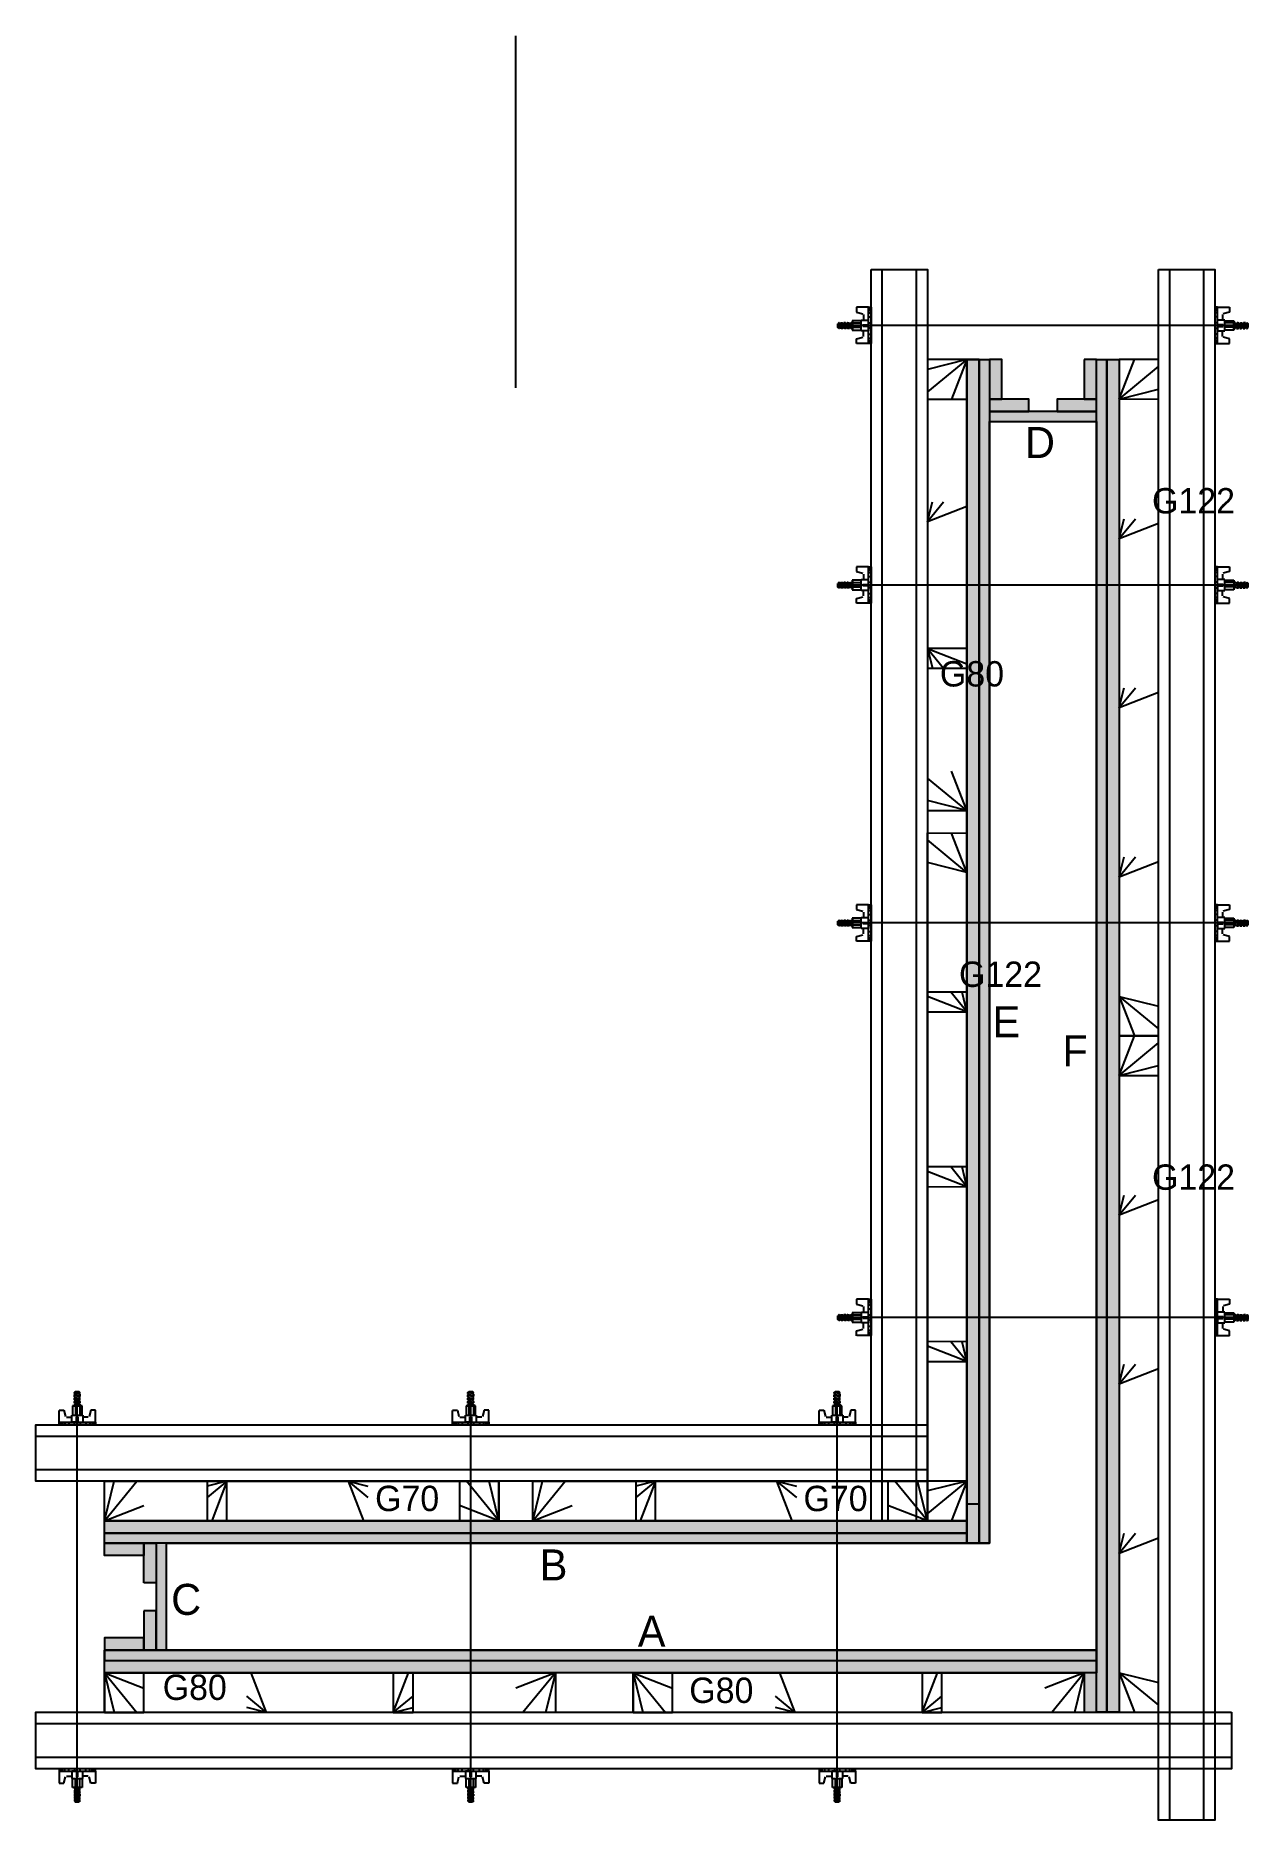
# Model space of a CAD drawing. Header units: metres. Extents: x 3966 to 8606, y 3940 to 4612.
# Drawn here: x 3966 to 4396, y 3978 to 4612 of the extents above; entities that cross this region are included whole.
import ezdxf

# ---------------------------------------------------------------- set-up
doc = ezdxf.new("R2010")
doc.units = ezdxf.units.M
for name, color, linetype in [('CHAPA', 7, 'Continuous'), ('CONCRETO', 7, 'Continuous'), ('Hachura', 7, 'Continuous'), ('Madeira', 7, 'Continuous'), ('Perfil Metálico', 7, 'Continuous'), ('SARRAFO', 7, 'Continuous'), ('TEXTO_GERAL', 7, 'Continuous')]:
    doc.layers.add(name, color=color, linetype=linetype)

msp = doc.modelspace()

# ---------------------------------------------------------------- texts
at = {"layer": 'TEXTO_GERAL', "color": 7, "lineweight": 25}
for s, height, p in [('D', 11, (4316.55, 4461.73)), ('G122', 9, (4361.62, 4442.06)), ('G80', 9, (4286.37, 4380.65)), ('G122', 9, (4293.14, 4274.06)), ('E', 11, (4305.03, 4256.19)), ('F', 11, (4329.85, 4245.88)), ('G122', 9, (4361.62, 4202.06)), ('G70', 9, (4085.98, 4088.06)), ('G70', 9, (4237.97, 4088.04)), ('B', 11, (4144.4, 4063.46)), ('C', 11, (4013.65, 4051.24)), ('A', 11, (4179.2, 4039.95)), ('G80', 9, (4010.64, 4021.05)), ('G80', 9, (4197.45, 4019.98))]:
    msp.add_text(s, height=height, dxfattribs=at).set_placement(p)

# ---------------------------------------------------------------- hatches: boundary and pattern name
at = {"layer": 'Hachura'}
h = msp.add_hatch(color=7, dxfattribs=at)
h.dxf.hatch_style = 1
h.paths.add_polyline_path([(4295.94, 4496.66), (4300.34, 4496.66), (4300.34, 4496.66), (4300.34, 4076.66), (4300.34, 4076.66), (4295.94, 4076.66), (4295.94, 4076.66), (4295.94, 4496.66)])
h = msp.add_hatch(color=7, dxfattribs=at)
h.dxf.hatch_style = 1
h.paths.add_polyline_path([(4300.34, 4496.66), (4303.94, 4496.66), (4303.94, 4496.66), (4303.94, 4076.66), (4303.94, 4076.66), (4300.34, 4076.66), (4300.34, 4076.66), (4300.34, 4496.66)])
h = msp.add_hatch(color=7, dxfattribs=at)
h.dxf.hatch_style = 1
h.paths.add_polyline_path([(4308.34, 4482.66), (4303.94, 4482.66), (4303.94, 4482.66), (4303.94, 4496.66), (4303.94, 4496.66), (4308.34, 4496.66), (4308.34, 4496.66), (4308.34, 4482.66)])
h = msp.add_hatch(color=7, dxfattribs=at)
h.dxf.hatch_style = 1
h.paths.add_polyline_path([(4341.94, 4482.66), (4337.54, 4482.66), (4337.54, 4482.66), (4337.54, 4496.66), (4337.54, 4496.66), (4341.94, 4496.66), (4341.94, 4496.66), (4341.94, 4482.66)])
h = msp.add_hatch(color=7, dxfattribs=at)
h.dxf.hatch_style = 1
h.paths.add_polyline_path([(4345.54, 4016.66), (4341.94, 4016.66), (4341.94, 4016.66), (4341.94, 4496.66), (4341.94, 4496.66), (4345.54, 4496.66), (4345.54, 4496.66), (4345.54, 4016.66)])
h = msp.add_hatch(color=7, dxfattribs=at)
h.dxf.hatch_style = 1
h.paths.add_polyline_path([(4345.54, 4496.66), (4349.94, 4496.66), (4349.94, 4496.66), (4349.94, 4016.66), (4349.94, 4016.66), (4345.54, 4016.66), (4345.54, 4016.66), (4345.54, 4496.66)])
h = msp.add_hatch(color=7, dxfattribs=at)
h.dxf.hatch_style = 1
h.paths.add_polyline_path([(4317.94, 4482.66), (4317.94, 4478.26), (4317.94, 4478.26), (4303.94, 4478.26), (4303.94, 4478.26), (4303.94, 4482.66), (4303.94, 4482.66), (4317.94, 4482.66)])
h = msp.add_hatch(color=7, dxfattribs=at)
h.dxf.hatch_style = 1
h.paths.add_polyline_path([(4341.94, 4474.66), (4341.94, 4478.26), (4341.94, 4478.26), (4303.94, 4478.26), (4303.94, 4478.26), (4303.94, 4474.66), (4303.94, 4474.66), (4341.94, 4474.66)])
h = msp.add_hatch(color=7, dxfattribs=at)
h.dxf.hatch_style = 1
h.paths.add_polyline_path([(4341.94, 4482.66), (4341.94, 4478.26), (4341.94, 4478.26), (4327.94, 4478.26), (4327.94, 4478.26), (4327.94, 4482.66), (4327.94, 4482.66), (4341.94, 4482.66)])
h = msp.add_hatch(color=7, dxfattribs=at)
h.dxf.hatch_style = 1
h.paths.add_polyline_path([(4295.94, 4080.26), (4295.94, 4084.66), (4295.94, 4084.66), (3989.94, 4084.66), (3989.94, 4084.66), (3989.94, 4080.26), (3989.94, 4080.26), (4295.94, 4080.26)])
h = msp.add_hatch(color=7, dxfattribs=at)
h.dxf.hatch_style = 1
h.paths.add_polyline_path([(4295.94, 4076.66), (3989.94, 4076.66), (3989.94, 4076.66), (3989.94, 4080.26), (3989.94, 4080.26), (4295.94, 4080.26), (4295.94, 4080.26), (4295.94, 4076.66)])
h = msp.add_hatch(color=7, dxfattribs=at)
h.dxf.hatch_style = 1
h.paths.add_polyline_path([(4003.94, 4072.26), (4003.94, 4076.66), (4003.94, 4076.66), (3989.94, 4076.66), (3989.94, 4076.66), (3989.94, 4072.26), (3989.94, 4072.26), (4003.94, 4072.26)])
h = msp.add_hatch(color=7, dxfattribs=at)
h.dxf.hatch_style = 1
h.paths.add_polyline_path([(4008.34, 4076.66), (4003.94, 4076.66), (4003.94, 4076.66), (4003.94, 4062.66), (4003.94, 4062.66), (4008.34, 4062.66), (4008.34, 4062.66), (4008.34, 4076.66)])
h = msp.add_hatch(color=7, dxfattribs=at)
h.dxf.hatch_style = 1
h.paths.add_polyline_path([(4008.34, 4038.66), (4011.94, 4038.66), (4011.94, 4038.66), (4011.94, 4076.66), (4011.94, 4076.66), (4008.34, 4076.66), (4008.34, 4076.66), (4008.34, 4038.66)])
h = msp.add_hatch(color=7, dxfattribs=at)
h.dxf.hatch_style = 1
h.paths.add_polyline_path([(4008.34, 4038.66), (4003.94, 4038.66), (4003.94, 4038.66), (4003.94, 4052.66), (4003.94, 4052.66), (4008.34, 4052.66), (4008.34, 4052.66), (4008.34, 4038.66)])
h = msp.add_hatch(color=7, dxfattribs=at)
h.dxf.hatch_style = 1
h.paths.add_polyline_path([(4003.94, 4043.06), (4003.94, 4038.66), (4003.94, 4038.66), (3989.94, 4038.66), (3989.94, 4038.66), (3989.94, 4043.06), (3989.94, 4043.06), (4003.94, 4043.06)])
h = msp.add_hatch(color=7, dxfattribs=at)
h.dxf.hatch_style = 1
h.paths.add_polyline_path([(4341.94, 4038.66), (3989.94, 4038.66), (3989.94, 4038.66), (3989.94, 4035.06), (3989.94, 4035.06), (4341.94, 4035.06), (4341.94, 4035.06), (4341.94, 4038.66)])
h = msp.add_hatch(color=7, dxfattribs=at)
h.dxf.hatch_style = 1
h.paths.add_polyline_path([(4341.94, 4035.06), (4341.94, 4030.66), (4341.94, 4030.66), (3989.94, 4030.66), (3989.94, 4030.66), (3989.94, 4035.06), (3989.94, 4035.06), (4341.94, 4035.06)])
h = msp.add_hatch(color=7, dxfattribs=at)
h.dxf.hatch_style = 1
h.paths.add_polyline_path([(4341.94, 4016.66), (4337.54, 4016.66), (4337.54, 4016.66), (4337.54, 4030.66), (4337.54, 4030.66), (4341.94, 4030.66), (4341.94, 4030.66), (4341.94, 4016.66)])

# ---------------------------------------------------------------- linework, layer by layer
at = {"layer": 'CHAPA', "color": 7, "lineweight": 25}
for p, q in [((4341.94, 4038.66), (4341.94, 4030.66)), ((4341.94, 4030.66), (4338.17, 4030.66))]:
    msp.add_line(p, q, dxfattribs=at)
for points in [[(4303.94, 4496.66), (4303.94, 4076.66), (4300.34, 4076.66), (4300.34, 4496.66)], [(4345.54, 4016.66), (4341.94, 4016.66), (4341.94, 4496.66), (4345.54, 4496.66)], [(4341.94, 4474.66), (4341.94, 4478.26), (4303.94, 4478.26), (4303.94, 4474.66)], [(4295.94, 4076.66), (3989.94, 4076.66), (3989.94, 4080.26), (4295.94, 4080.26)], [(4008.34, 4038.66), (4011.94, 4038.66), (4011.94, 4076.66), (4008.34, 4076.66)], [(4341.94, 4038.66), (3989.94, 4038.66), (3989.94, 4035.06), (4341.94, 4035.06)]]:
    msp.add_lwpolyline(points, close=True, dxfattribs=at)
at = {"layer": 'CONCRETO', "color": 7, "lineweight": 25}
msp.add_lwpolyline([(4011.94, 4038.66), (4011.94, 4076.66), (4303.94, 4076.66), (4303.94, 4474.66), (4341.94, 4474.66), (4341.94, 4038.66)], close=True, dxfattribs=at)
at = {"layer": 'Defpoints', "color": 7, "lineweight": 25}
msp.add_line((4135.89, 4486.58), (4135.89, 4611.58), dxfattribs=at)
at = {"layer": 'Hachura', "color": 7, "lineweight": 25}
for p, q in [((4261.04, 4515.2), (4256.78, 4515.2)), ((4256.78, 4515.2), (4256.78, 4513.52)), ((4261.02, 4515.06), (4261.95, 4515.06)), ((4261.04, 4502.3), (4261.04, 4515.2)), ((4261.04, 4515.2), (4261.94, 4515.2)), ((4261.94, 4515.2), (4261.94, 4502.3)), ((4383.94, 4515.2), (4383.94, 4502.3)), ((4384.85, 4515.2), (4383.94, 4515.2)), ((4384.86, 4515.06), (4383.94, 4515.06)), ((4384.85, 4502.3), (4384.85, 4515.2)), ((4384.85, 4515.2), (4389.1, 4515.2)), ((4389.1, 4515.2), (4389.1, 4513.52)), ((4250.46, 4509.65), (4250.14, 4509.33)), ((4250.14, 4508.04), (4250.14, 4509.33)), ((4250.46, 4509.13), (4250.8, 4509.81)), ((4251.03, 4509.75), (4250.46, 4508.62)), ((4250.46, 4509.39), (4250.59, 4509.65)), ((4250.59, 4509.65), (4250.46, 4509.65)), ((4251.11, 4509.65), (4250.46, 4508.36)), ((4250.46, 4509.65), (4250.46, 4507.71)), ((4250.79, 4507.72), (4251.75, 4509.65)), ((4250.79, 4507.72), (4251.75, 4509.65)), ((4250.88, 4507.64), (4251.96, 4509.81)), ((4251.11, 4509.65), (4251.75, 4509.65)), ((4252.19, 4509.75), (4251.12, 4507.61)), ((4252.27, 4509.65), (4251.3, 4507.72)), ((4251.95, 4507.72), (4252.91, 4509.65)), ((4252.04, 4507.64), (4253.12, 4509.81)), ((4252.91, 4509.65), (4252.27, 4509.65)), ((4253.35, 4509.75), (4252.28, 4507.61)), ((4253.43, 4509.65), (4252.46, 4507.72)), ((4253.11, 4507.72), (4254.07, 4509.65)), ((4253.2, 4507.64), (4254.28, 4509.81)), ((4253.64, 4509.65), (4253.43, 4509.65)), ((4254.51, 4509.75), (4253.44, 4507.61)), ((4254.59, 4509.65), (4253.62, 4507.72)), ((4253.64, 4509.65), (4254.07, 4509.65)), ((4254.27, 4507.72), (4255.24, 4509.65)), ((4254.59, 4509.65), (4255.24, 4509.65)), ((4255.24, 4508.88), (4254.6, 4507.61)), ((4394.74, 4508.75), (4254.94, 4508.74)), ((4255.24, 4510.42), (4255.24, 4507.07)), ((4258.46, 4510.42), (4255.24, 4510.42)), ((4255.24, 4509.65), (4258.46, 4509.65)), ((4255.3, 4510.42), (4255.3, 4507.07)), ((4256.78, 4513.52), (4258.99, 4512.94)), ((4258.46, 4506.81), (4258.46, 4510.68)), ((4258.46, 4510.68), (4261.04, 4510.68)), ((4258.46, 4510.68), (4258.46, 4510.42)), ((4258.46, 4510.68), (4258.46, 4510.42)), ((4259.04, 4508.95), (4261.04, 4508.95)), ((4259.23, 4512.63), (4259.23, 4510.68)), ((4261.02, 4514.85), (4261.95, 4514.85)), ((4261.02, 4514.51), (4261.95, 4514.51)), ((4261.02, 4514.05), (4261.95, 4514.05)), ((4261.02, 4513.21), (4261.95, 4513.21)), ((4261.02, 4511.77), (4261.94, 4511.77)), ((4261.04, 4508.75), (4261.04, 4506.81)), ((4261.04, 4508.74), (4261.94, 4508.74)), ((4261.17, 4509.72), (4261.6, 4509.72)), ((4261.94, 4514.24), (4261.94, 4506.43)), ((4384.86, 4514.85), (4383.94, 4514.85)), ((4384.86, 4514.51), (4383.94, 4514.51)), ((4383.94, 4514.24), (4383.94, 4506.43)), ((4384.86, 4514.05), (4383.94, 4514.05)), ((4384.86, 4513.2), (4383.94, 4513.2)), ((4384.86, 4511.77), (4383.94, 4511.77)), ((4384.85, 4508.74), (4383.94, 4508.74)), ((4384.72, 4509.72), (4384.29, 4509.72)), ((4387.42, 4510.68), (4384.85, 4510.68)), ((4386.84, 4508.95), (4384.85, 4508.95)), ((4384.85, 4508.75), (4384.85, 4506.81)), ((4386.65, 4512.63), (4386.65, 4510.68)), ((4389.1, 4513.52), (4386.89, 4512.94)), ((4387.42, 4506.81), (4387.42, 4510.68)), ((4387.42, 4510.68), (4387.42, 4510.42)), ((4387.42, 4510.68), (4387.42, 4510.42)), ((4387.42, 4510.42), (4390.65, 4510.42)), ((4390.65, 4509.65), (4387.42, 4509.65)), ((4390.58, 4510.42), (4390.58, 4507.07)), ((4390.65, 4510.42), (4390.65, 4507.07)), ((4391.29, 4509.65), (4390.65, 4509.65)), ((4391.62, 4507.71), (4390.65, 4509.65)), ((4390.65, 4508.88), (4391.28, 4507.61)), ((4391.29, 4509.65), (4392.26, 4507.71)), ((4391.37, 4509.75), (4392.44, 4507.61)), ((4392.69, 4507.64), (4391.6, 4509.81)), ((4392.24, 4509.65), (4391.81, 4509.65)), ((4392.78, 4507.71), (4391.81, 4509.65)), ((4392.24, 4509.65), (4392.46, 4509.65)), ((4392.46, 4509.65), (4393.42, 4507.71)), ((4392.53, 4509.75), (4393.6, 4507.61)), ((4393.85, 4507.64), (4392.76, 4509.81)), ((4392.97, 4509.65), (4393.62, 4509.65)), ((4393.94, 4507.71), (4392.97, 4509.65)), ((4393.62, 4509.65), (4394.58, 4507.71)), ((4393.7, 4509.75), (4394.77, 4507.61)), ((4395.01, 4507.64), (4393.92, 4509.81)), ((4395.1, 4507.71), (4394.13, 4509.65)), ((4394.78, 4509.65), (4394.13, 4509.65)), ((4395.1, 4507.71), (4394.13, 4509.65)), ((4394.78, 4509.65), (4395.42, 4508.36)), ((4394.86, 4509.75), (4395.42, 4508.62)), ((4395.42, 4509.13), (4395.08, 4509.81)), ((4395.42, 4509.39), (4395.29, 4509.65)), ((4395.29, 4509.65), (4395.42, 4509.65)), ((4395.42, 4509.65), (4395.74, 4509.33)), ((4395.42, 4509.65), (4395.42, 4507.71)), ((4395.74, 4508.04), (4395.74, 4509.33)), ((4250.46, 4507.71), (4250.14, 4508.04)), ((4250.79, 4507.72), (4250.46, 4507.72)), ((4250.46, 4507.71), (4250.46, 4507.71)), ((4251.95, 4507.72), (4251.3, 4507.72)), ((4253.11, 4507.72), (4252.46, 4507.72)), ((4252.67, 4507.72), (4252.46, 4507.72)), ((4254.27, 4507.72), (4253.62, 4507.72)), ((4255.24, 4508.62), (4254.78, 4507.72)), ((4255.24, 4507.72), (4254.78, 4507.72)), ((4255.24, 4508.1), (4258.46, 4508.1)), ((4255.24, 4507.07), (4258.46, 4507.07)), ((4256.78, 4503.97), (4258.99, 4504.56)), ((4256.78, 4502.3), (4256.78, 4503.97)), ((4261.04, 4506.81), (4258.46, 4506.81)), ((4261.04, 4508.43), (4259.04, 4508.43)), ((4259.23, 4504.87), (4259.23, 4506.81)), ((4261.02, 4505.71), (4261.95, 4505.71)), ((4261.02, 4504.29), (4261.95, 4504.29)), ((4261.02, 4503.45), (4261.95, 4503.45)), ((4261.02, 4502.99), (4261.95, 4502.99)), ((4261.02, 4502.65), (4261.95, 4502.65)), ((4261.02, 4502.44), (4261.95, 4502.44)), ((4261.04, 4507.46), (4261.04, 4508.1)), ((4261.04, 4502.3), (4261.04, 4507.46)), ((4261.36, 4507.79), (4261.15, 4507.79)), ((4261.79, 4507.79), (4261.36, 4507.79)), ((4384.86, 4505.71), (4383.94, 4505.71)), ((4384.86, 4504.29), (4383.94, 4504.29)), ((4384.86, 4503.45), (4383.94, 4503.45)), ((4384.86, 4502.99), (4383.94, 4502.99)), ((4384.86, 4502.65), (4383.94, 4502.65)), ((4384.86, 4502.44), (4383.94, 4502.44)), ((4384.09, 4507.79), (4384.53, 4507.79)), ((4384.53, 4507.79), (4384.74, 4507.79)), ((4384.85, 4508.43), (4386.84, 4508.43)), ((4384.85, 4507.46), (4384.85, 4508.1)), ((4384.85, 4502.3), (4384.85, 4507.46)), ((4384.85, 4506.81), (4387.42, 4506.81)), ((4386.65, 4504.87), (4386.65, 4506.81)), ((4389.1, 4503.97), (4386.89, 4504.56)), ((4390.65, 4508.1), (4387.42, 4508.1)), ((4390.65, 4507.07), (4387.42, 4507.07)), ((4389.1, 4502.3), (4389.1, 4503.97)), ((4390.65, 4508.62), (4391.1, 4507.71)), ((4390.65, 4507.71), (4391.1, 4507.71)), ((4391.62, 4507.71), (4392.26, 4507.71)), ((4392.78, 4507.71), (4393.42, 4507.71)), ((4393.21, 4507.71), (4393.42, 4507.71)), ((4393.94, 4507.71), (4394.58, 4507.71)), ((4395.1, 4507.71), (4395.42, 4507.71)), ((4395.42, 4507.71), (4395.74, 4508.04)), ((4395.42, 4507.71), (4395.42, 4507.71)), ((4261.94, 4502.3), (4256.81, 4502.3)), ((4383.94, 4502.3), (4389.08, 4502.3)), ((4261.05, 4423.11), (4256.79, 4423.11)), ((4256.79, 4423.11), (4256.79, 4421.43)), ((4256.79, 4421.43), (4259, 4420.85)), ((4259.24, 4420.54), (4259.24, 4418.59)), ((4261.03, 4422.97), (4261.96, 4422.97)), ((4261.03, 4422.76), (4261.96, 4422.76)), ((4261.03, 4422.43), (4261.96, 4422.43)), ((4261.03, 4421.96), (4261.96, 4421.96)), ((4261.03, 4421.12), (4261.96, 4421.12)), ((4261.05, 4410.21), (4261.05, 4423.11)), ((4261.05, 4423.11), (4261.95, 4423.11)), ((4261.95, 4423.11), (4261.95, 4410.22)), ((4261.95, 4422.16), (4261.95, 4414.34)), ((4384.87, 4422.97), (4383.94, 4422.97)), ((4384.87, 4422.76), (4383.94, 4422.76)), ((4384.87, 4422.42), (4383.94, 4422.42)), ((4384.87, 4421.96), (4383.94, 4421.96)), ((4384.87, 4421.12), (4383.94, 4421.12)), ((4383.95, 4423.11), (4383.95, 4410.21)), ((4384.85, 4423.11), (4383.95, 4423.11)), ((4383.95, 4422.16), (4383.95, 4414.34)), ((4384.85, 4410.21), (4384.85, 4423.11)), ((4384.85, 4423.11), (4389.11, 4423.11)), ((4386.66, 4420.54), (4386.66, 4418.59)), ((4389.11, 4421.43), (4386.9, 4420.85)), ((4389.11, 4423.11), (4389.11, 4421.43)), ((4250.47, 4417.56), (4250.15, 4417.24)), ((4250.15, 4415.95), (4250.15, 4417.24)), ((4250.47, 4415.63), (4250.15, 4415.95)), ((4250.47, 4417.05), (4250.81, 4417.72)), ((4251.04, 4417.66), (4250.47, 4416.53)), ((4250.47, 4417.31), (4250.6, 4417.56)), ((4250.6, 4417.56), (4250.47, 4417.56)), ((4251.12, 4417.56), (4250.47, 4416.27)), ((4250.47, 4417.56), (4250.47, 4415.63)), ((4250.79, 4415.63), (4250.47, 4415.63)), ((4250.47, 4415.63), (4250.47, 4415.63)), ((4250.79, 4415.63), (4251.76, 4417.56)), ((4250.79, 4415.63), (4251.76, 4417.56)), ((4250.89, 4415.56), (4251.97, 4417.72)), ((4251.12, 4417.56), (4251.76, 4417.56)), ((4252.2, 4417.66), (4251.13, 4415.52)), ((4252.28, 4417.56), (4251.31, 4415.63)), ((4251.95, 4415.63), (4251.31, 4415.63)), ((4251.95, 4415.63), (4252.92, 4417.56)), ((4252.05, 4415.56), (4253.13, 4417.72)), ((4252.92, 4417.56), (4252.28, 4417.56)), ((4253.36, 4417.66), (4252.29, 4415.52)), ((4253.44, 4417.56), (4252.47, 4415.63)), ((4253.12, 4415.63), (4252.47, 4415.63)), ((4252.68, 4415.63), (4252.47, 4415.63)), ((4253.12, 4415.63), (4254.08, 4417.56)), ((4253.21, 4415.56), (4254.29, 4417.72)), ((4253.65, 4417.56), (4253.44, 4417.56)), ((4254.52, 4417.66), (4253.45, 4415.52)), ((4254.6, 4417.56), (4253.63, 4415.63)), ((4254.28, 4415.63), (4253.63, 4415.63)), ((4253.65, 4417.56), (4254.08, 4417.56)), ((4254.28, 4415.63), (4255.24, 4417.56)), ((4254.6, 4417.56), (4255.24, 4417.56)), ((4255.24, 4416.79), (4254.61, 4415.52)), ((4255.24, 4416.53), (4254.79, 4415.63)), ((4255.24, 4415.63), (4254.79, 4415.63)), ((4394.75, 4416.66), (4254.95, 4416.65)), ((4255.24, 4418.34), (4255.24, 4414.98)), ((4258.47, 4418.34), (4255.24, 4418.34)), ((4255.24, 4417.56), (4258.47, 4417.56)), ((4255.24, 4416.02), (4258.47, 4416.02)), ((4255.24, 4414.98), (4258.47, 4414.98)), ((4255.31, 4418.34), (4255.31, 4414.98)), ((4258.47, 4414.73), (4258.47, 4418.6)), ((4258.47, 4418.6), (4261.05, 4418.6)), ((4258.47, 4418.6), (4258.47, 4418.34)), ((4258.47, 4418.6), (4258.47, 4418.34)), ((4261.05, 4414.73), (4258.47, 4414.73)), ((4259.05, 4416.87), (4261.05, 4416.87)), ((4261.05, 4416.35), (4259.05, 4416.35)), ((4259.24, 4412.78), (4259.24, 4414.73)), ((4261.03, 4419.69), (4261.95, 4419.69)), ((4261.05, 4416.66), (4261.05, 4414.73)), ((4261.05, 4416.66), (4261.95, 4416.66)), ((4261.05, 4415.37), (4261.05, 4416.02)), ((4261.05, 4410.21), (4261.05, 4415.37)), ((4261.37, 4415.7), (4261.16, 4415.7)), ((4261.17, 4417.64), (4261.61, 4417.64)), ((4261.8, 4415.7), (4261.37, 4415.7)), ((4384.87, 4419.69), (4383.95, 4419.69)), ((4384.85, 4416.66), (4383.95, 4416.66)), ((4384.1, 4415.7), (4384.53, 4415.7)), ((4384.73, 4417.64), (4384.29, 4417.64)), ((4384.53, 4415.7), (4384.75, 4415.7)), ((4387.43, 4418.6), (4384.85, 4418.6)), ((4386.85, 4416.86), (4384.85, 4416.86)), ((4384.85, 4416.66), (4384.85, 4414.73)), ((4384.85, 4416.35), (4386.85, 4416.35)), ((4384.85, 4415.37), (4384.85, 4416.02)), ((4384.85, 4410.21), (4384.85, 4415.37)), ((4384.85, 4414.73), (4387.43, 4414.73)), ((4386.66, 4412.78), (4386.66, 4414.73)), ((4387.43, 4414.73), (4387.43, 4418.6)), ((4387.43, 4418.6), (4387.43, 4418.34)), ((4387.43, 4418.6), (4387.43, 4418.34)), ((4387.43, 4418.34), (4390.66, 4418.34)), ((4390.66, 4417.56), (4387.43, 4417.56)), ((4390.66, 4416.02), (4387.43, 4416.02)), ((4390.66, 4414.98), (4387.43, 4414.98)), ((4390.59, 4418.34), (4390.59, 4414.98)), ((4390.66, 4418.34), (4390.66, 4414.98)), ((4391.3, 4417.56), (4390.66, 4417.56)), ((4391.63, 4415.63), (4390.66, 4417.56)), ((4390.66, 4416.79), (4391.29, 4415.52)), ((4390.66, 4416.53), (4391.11, 4415.63)), ((4390.66, 4415.63), (4391.11, 4415.63)), ((4391.3, 4417.56), (4392.27, 4415.63)), ((4391.38, 4417.66), (4392.45, 4415.52)), ((4392.69, 4415.56), (4391.61, 4417.72)), ((4391.63, 4415.63), (4392.27, 4415.63)), ((4392.25, 4417.56), (4391.82, 4417.56)), ((4392.79, 4415.63), (4391.82, 4417.56)), ((4392.25, 4417.56), (4392.46, 4417.56)), ((4392.46, 4417.56), (4393.43, 4415.63)), ((4392.54, 4417.66), (4393.61, 4415.52)), ((4393.85, 4415.56), (4392.77, 4417.72)), ((4392.79, 4415.63), (4393.43, 4415.63)), ((4392.98, 4417.56), (4393.62, 4417.56)), ((4393.95, 4415.63), (4392.98, 4417.56)), ((4393.22, 4415.63), (4393.43, 4415.63)), ((4393.62, 4417.56), (4394.59, 4415.63)), ((4393.7, 4417.66), (4394.77, 4415.52)), ((4395.02, 4415.56), (4393.93, 4417.72)), ((4393.95, 4415.63), (4394.59, 4415.63)), ((4395.11, 4415.63), (4394.14, 4417.56)), ((4394.79, 4417.56), (4394.14, 4417.56)), ((4395.11, 4415.63), (4394.14, 4417.56)), ((4394.79, 4417.56), (4395.43, 4416.27)), ((4394.86, 4417.66), (4395.43, 4416.53)), ((4395.43, 4417.05), (4395.09, 4417.72)), ((4395.11, 4415.63), (4395.43, 4415.63)), ((4395.43, 4417.31), (4395.3, 4417.56)), ((4395.3, 4417.56), (4395.43, 4417.56)), ((4395.43, 4417.56), (4395.75, 4417.24)), ((4395.43, 4417.56), (4395.43, 4415.63)), ((4395.43, 4415.63), (4395.75, 4415.95)), ((4395.43, 4415.63), (4395.43, 4415.63)), ((4395.75, 4415.95), (4395.75, 4417.24)), ((4256.79, 4411.89), (4259, 4412.47)), ((4256.79, 4410.21), (4256.79, 4411.89)), ((4261.95, 4410.22), (4256.81, 4410.22)), ((4261.03, 4413.62), (4261.96, 4413.62)), ((4261.03, 4412.21), (4261.96, 4412.21)), ((4261.03, 4411.36), (4261.96, 4411.36)), ((4261.03, 4410.9), (4261.96, 4410.9)), ((4261.03, 4410.56), (4261.96, 4410.56)), ((4261.03, 4410.35), (4261.96, 4410.35)), ((4384.87, 4413.62), (4383.94, 4413.62)), ((4384.87, 4412.21), (4383.94, 4412.21)), ((4384.87, 4411.36), (4383.94, 4411.36)), ((4384.87, 4410.9), (4383.94, 4410.9)), ((4384.87, 4410.56), (4383.94, 4410.56)), ((4384.87, 4410.35), (4383.94, 4410.35)), ((4383.95, 4410.21), (4389.09, 4410.21)), ((4389.11, 4411.89), (4386.9, 4412.47)), ((4389.11, 4410.21), (4389.11, 4411.89)), ((4261.05, 4303.2), (4256.79, 4303.2)), ((4256.79, 4303.2), (4256.79, 4301.53)), ((4256.79, 4301.53), (4259, 4300.94)), ((4259.24, 4300.63), (4259.24, 4298.68)), ((4261.03, 4303.07), (4261.96, 4303.07)), ((4261.03, 4302.85), (4261.96, 4302.85)), ((4261.03, 4302.52), (4261.96, 4302.52)), ((4261.03, 4302.05), (4261.96, 4302.05)), ((4261.03, 4301.21), (4261.96, 4301.21)), ((4261.03, 4299.78), (4261.95, 4299.78)), ((4261.05, 4290.3), (4261.05, 4303.2)), ((4261.05, 4303.2), (4261.95, 4303.2)), ((4261.95, 4303.2), (4261.95, 4290.31)), ((4261.95, 4302.25), (4261.95, 4294.44)), ((4384.87, 4303.06), (4383.94, 4303.06)), ((4384.87, 4302.85), (4383.94, 4302.85)), ((4384.87, 4302.52), (4383.94, 4302.52)), ((4384.87, 4302.05), (4383.94, 4302.05)), ((4384.87, 4301.21), (4383.94, 4301.21)), ((4383.95, 4303.2), (4383.95, 4290.31)), ((4384.85, 4303.2), (4383.95, 4303.2)), ((4383.95, 4302.25), (4383.95, 4294.43)), ((4384.87, 4299.78), (4383.95, 4299.78)), ((4384.85, 4290.3), (4384.85, 4303.2)), ((4384.85, 4303.2), (4389.11, 4303.2)), ((4386.66, 4300.63), (4386.66, 4298.68)), ((4389.11, 4301.53), (4386.9, 4300.94)), ((4389.11, 4303.2), (4389.11, 4301.53)), ((4250.47, 4297.65), (4250.15, 4297.33)), ((4250.15, 4296.04), (4250.15, 4297.33)), ((4250.47, 4295.72), (4250.15, 4296.04)), ((4250.47, 4297.14), (4250.81, 4297.81)), ((4251.04, 4297.76), (4250.47, 4296.62)), ((4250.47, 4297.4), (4250.6, 4297.66)), ((4250.6, 4297.66), (4250.47, 4297.66)), ((4251.12, 4297.66), (4250.47, 4296.37)), ((4250.47, 4297.65), (4250.47, 4295.72)), ((4250.79, 4295.72), (4250.47, 4295.72)), ((4250.47, 4295.72), (4250.47, 4295.72)), ((4250.79, 4295.72), (4251.76, 4297.66)), ((4250.79, 4295.72), (4251.76, 4297.66)), ((4250.89, 4295.65), (4251.97, 4297.81)), ((4251.12, 4297.66), (4251.76, 4297.66)), ((4252.2, 4297.76), (4251.13, 4295.62)), ((4252.28, 4297.66), (4251.31, 4295.72)), ((4251.95, 4295.72), (4251.31, 4295.72)), ((4251.95, 4295.72), (4252.92, 4297.66)), ((4252.05, 4295.65), (4253.13, 4297.81)), ((4252.92, 4297.66), (4252.28, 4297.66)), ((4253.36, 4297.76), (4252.29, 4295.62)), ((4253.44, 4297.66), (4252.47, 4295.72)), ((4253.12, 4295.72), (4252.47, 4295.72)), ((4252.68, 4295.72), (4252.47, 4295.72)), ((4253.12, 4295.72), (4254.08, 4297.66)), ((4253.21, 4295.65), (4254.29, 4297.81)), ((4253.65, 4297.66), (4253.44, 4297.66)), ((4254.52, 4297.76), (4253.45, 4295.62)), ((4254.6, 4297.66), (4253.63, 4295.72)), ((4254.28, 4295.72), (4253.63, 4295.72)), ((4253.65, 4297.66), (4254.08, 4297.66)), ((4254.28, 4295.72), (4255.24, 4297.66)), ((4254.6, 4297.66), (4255.24, 4297.66)), ((4255.24, 4296.88), (4254.61, 4295.62)), ((4255.24, 4296.62), (4254.79, 4295.72)), ((4255.24, 4295.72), (4254.79, 4295.72)), ((4394.76, 4296.75), (4254.96, 4296.74)), ((4255.24, 4298.43), (4255.24, 4295.08)), ((4258.47, 4298.43), (4255.24, 4298.43)), ((4255.24, 4297.66), (4258.47, 4297.66)), ((4255.24, 4296.11), (4258.47, 4296.11)), ((4255.24, 4295.08), (4258.47, 4295.08)), ((4255.31, 4298.43), (4255.31, 4295.08)), ((4258.47, 4294.82), (4258.47, 4298.69)), ((4258.47, 4298.69), (4261.05, 4298.69)), ((4258.47, 4298.69), (4258.47, 4298.43)), ((4258.47, 4298.69), (4258.47, 4298.43)), ((4261.05, 4294.82), (4258.47, 4294.82)), ((4259.05, 4296.96), (4261.05, 4296.96)), ((4261.05, 4296.44), (4259.05, 4296.44)), ((4259.24, 4292.87), (4259.24, 4294.82)), ((4261.03, 4293.71), (4261.96, 4293.71)), ((4261.05, 4296.75), (4261.05, 4294.82)), ((4261.05, 4296.75), (4261.95, 4296.75)), ((4261.05, 4295.46), (4261.05, 4296.11)), ((4261.05, 4290.3), (4261.05, 4295.46)), ((4261.37, 4295.79), (4261.16, 4295.79)), ((4261.17, 4297.73), (4261.61, 4297.73)), ((4261.8, 4295.79), (4261.37, 4295.79)), ((4384.87, 4293.71), (4383.94, 4293.71)), ((4384.85, 4296.75), (4383.95, 4296.75)), ((4384.1, 4295.79), (4384.53, 4295.79)), ((4384.73, 4297.73), (4384.29, 4297.73)), ((4384.53, 4295.79), (4384.75, 4295.79)), ((4387.43, 4298.69), (4384.85, 4298.69)), ((4386.85, 4296.96), (4384.85, 4296.96)), ((4384.85, 4296.75), (4384.85, 4294.82)), ((4384.85, 4296.44), (4386.85, 4296.44)), ((4384.85, 4295.46), (4384.85, 4296.11)), ((4384.85, 4290.3), (4384.85, 4295.46)), ((4384.85, 4294.82), (4387.43, 4294.82)), ((4386.66, 4292.87), (4386.66, 4294.82)), ((4387.43, 4294.82), (4387.43, 4298.69)), ((4387.43, 4298.69), (4387.43, 4298.43)), ((4387.43, 4298.69), (4387.43, 4298.43)), ((4387.43, 4298.43), (4390.66, 4298.43)), ((4390.66, 4297.66), (4387.43, 4297.66)), ((4390.66, 4296.11), (4387.43, 4296.11)), ((4390.66, 4295.08), (4387.43, 4295.08)), ((4390.59, 4298.43), (4390.59, 4295.08)), ((4390.66, 4298.43), (4390.66, 4295.08)), ((4391.3, 4297.66), (4390.66, 4297.66)), ((4391.63, 4295.72), (4390.66, 4297.66)), ((4390.66, 4296.88), (4391.29, 4295.61)), ((4390.66, 4296.62), (4391.11, 4295.72)), ((4390.66, 4295.72), (4391.11, 4295.72)), ((4391.3, 4297.66), (4392.27, 4295.72)), ((4391.38, 4297.76), (4392.45, 4295.61)), ((4392.69, 4295.65), (4391.61, 4297.81)), ((4391.63, 4295.72), (4392.27, 4295.72)), ((4392.25, 4297.66), (4391.82, 4297.66)), ((4392.79, 4295.72), (4391.82, 4297.66)), ((4392.25, 4297.66), (4392.46, 4297.66)), ((4392.46, 4297.66), (4393.43, 4295.72)), ((4392.54, 4297.76), (4393.61, 4295.61)), ((4393.85, 4295.65), (4392.77, 4297.81)), ((4392.79, 4295.72), (4393.43, 4295.72)), ((4392.98, 4297.66), (4393.62, 4297.66)), ((4393.95, 4295.72), (4392.98, 4297.66)), ((4393.22, 4295.72), (4393.43, 4295.72)), ((4393.62, 4297.66), (4394.59, 4295.72)), ((4393.7, 4297.76), (4394.77, 4295.61)), ((4395.02, 4295.65), (4393.93, 4297.81)), ((4393.95, 4295.72), (4394.59, 4295.72)), ((4395.11, 4295.72), (4394.14, 4297.66)), ((4394.79, 4297.66), (4394.14, 4297.66)), ((4395.11, 4295.72), (4394.14, 4297.66)), ((4394.79, 4297.66), (4395.43, 4296.37)), ((4394.86, 4297.76), (4395.43, 4296.62)), ((4395.43, 4297.14), (4395.09, 4297.81)), ((4395.11, 4295.72), (4395.43, 4295.72)), ((4395.43, 4297.4), (4395.3, 4297.66)), ((4395.3, 4297.66), (4395.43, 4297.66)), ((4395.43, 4297.65), (4395.75, 4297.33)), ((4395.43, 4297.65), (4395.43, 4295.72)), ((4395.43, 4295.72), (4395.75, 4296.04)), ((4395.43, 4295.72), (4395.43, 4295.72)), ((4395.75, 4296.04), (4395.75, 4297.33)), ((4256.79, 4291.98), (4259, 4292.56)), ((4256.79, 4290.3), (4256.79, 4291.98)), ((4261.95, 4290.31), (4256.81, 4290.31)), ((4261.03, 4292.3), (4261.96, 4292.3)), ((4261.03, 4291.46), (4261.96, 4291.46)), ((4261.03, 4290.99), (4261.96, 4290.99)), ((4261.03, 4290.66), (4261.96, 4290.66)), ((4261.03, 4290.45), (4261.96, 4290.45)), ((4384.87, 4292.3), (4383.94, 4292.3)), ((4384.87, 4291.46), (4383.94, 4291.46)), ((4384.87, 4290.99), (4383.94, 4290.99)), ((4384.87, 4290.66), (4383.94, 4290.66)), ((4384.87, 4290.44), (4383.94, 4290.44)), ((4383.95, 4290.31), (4389.09, 4290.31)), ((4389.11, 4291.98), (4386.9, 4292.56)), ((4389.11, 4290.3), (4389.11, 4291.98)), ((4261.07, 4163.2), (4256.82, 4163.2)), ((4256.82, 4163.2), (4256.82, 4161.53)), ((4256.82, 4161.53), (4259.03, 4160.94)), ((4259.27, 4160.63), (4259.27, 4158.68)), ((4261.06, 4163.07), (4261.98, 4163.07)), ((4261.06, 4162.85), (4261.98, 4162.85)), ((4261.06, 4162.52), (4261.98, 4162.52)), ((4261.06, 4162.05), (4261.98, 4162.05)), ((4261.06, 4161.21), (4261.98, 4161.21)), ((4261.07, 4150.3), (4261.07, 4163.2)), ((4261.07, 4163.2), (4261.98, 4163.2)), ((4261.98, 4163.2), (4261.98, 4150.31)), ((4261.98, 4162.25), (4261.98, 4154.44)), ((4384.9, 4163.06), (4383.97, 4163.06)), ((4384.9, 4162.85), (4383.97, 4162.85)), ((4384.9, 4162.52), (4383.97, 4162.52)), ((4384.9, 4162.05), (4383.97, 4162.05)), ((4384.9, 4161.21), (4383.97, 4161.21)), ((4383.98, 4163.2), (4383.98, 4150.31)), ((4384.88, 4163.2), (4383.98, 4163.2)), ((4383.98, 4162.25), (4383.98, 4154.43)), ((4384.88, 4150.3), (4384.88, 4163.2)), ((4384.88, 4163.2), (4389.14, 4163.2)), ((4386.69, 4160.63), (4386.69, 4158.68)), ((4389.14, 4161.53), (4386.93, 4160.94)), ((4389.14, 4163.2), (4389.14, 4161.53)), ((4250.5, 4157.65), (4250.18, 4157.33)), ((4250.18, 4156.04), (4250.18, 4157.33)), ((4250.5, 4155.72), (4250.18, 4156.04)), ((4250.5, 4157.14), (4250.84, 4157.81)), ((4251.06, 4157.76), (4250.5, 4156.62)), ((4250.5, 4157.4), (4250.63, 4157.66)), ((4250.63, 4157.66), (4250.5, 4157.66)), ((4251.14, 4157.66), (4250.5, 4156.37)), ((4250.5, 4157.65), (4250.5, 4155.72)), ((4250.82, 4155.72), (4250.5, 4155.72)), ((4250.5, 4155.72), (4250.5, 4155.72)), ((4250.82, 4155.72), (4251.79, 4157.66)), ((4250.82, 4155.72), (4251.79, 4157.66)), ((4250.91, 4155.65), (4252, 4157.81)), ((4251.14, 4157.66), (4251.79, 4157.66)), ((4252.22, 4157.76), (4251.15, 4155.62)), ((4252.3, 4157.66), (4251.34, 4155.72)), ((4251.98, 4155.72), (4251.34, 4155.72)), ((4251.98, 4155.72), (4252.95, 4157.66)), ((4252.07, 4155.65), (4253.16, 4157.81)), ((4252.95, 4157.66), (4252.3, 4157.66)), ((4253.39, 4157.76), (4252.32, 4155.62)), ((4253.46, 4157.66), (4252.5, 4155.72)), ((4253.14, 4155.72), (4252.5, 4155.72)), ((4252.71, 4155.72), (4252.5, 4155.72)), ((4253.14, 4155.72), (4254.11, 4157.66)), ((4253.23, 4155.65), (4254.32, 4157.81)), ((4253.68, 4157.66), (4253.46, 4157.66)), ((4254.55, 4157.76), (4253.48, 4155.62)), ((4254.63, 4157.66), (4253.66, 4155.72)), ((4254.3, 4155.72), (4253.66, 4155.72)), ((4253.68, 4157.66), (4254.11, 4157.66)), ((4254.3, 4155.72), (4255.27, 4157.66)), ((4254.63, 4157.66), (4255.27, 4157.66)), ((4255.27, 4156.88), (4254.64, 4155.62)), ((4255.27, 4156.62), (4254.82, 4155.72)), ((4255.27, 4155.72), (4254.82, 4155.72)), ((4394.78, 4156.75), (4254.98, 4156.74)), ((4255.27, 4158.43), (4255.27, 4155.08)), ((4258.5, 4158.43), (4255.27, 4158.43)), ((4255.27, 4157.66), (4258.5, 4157.66)), ((4255.27, 4156.11), (4258.5, 4156.11)), ((4255.27, 4155.08), (4258.5, 4155.08)), ((4255.34, 4158.43), (4255.34, 4155.08)), ((4258.5, 4154.82), (4258.5, 4158.69)), ((4258.5, 4158.69), (4261.07, 4158.69)), ((4258.5, 4158.69), (4258.5, 4158.43)), ((4258.5, 4158.69), (4258.5, 4158.43)), ((4261.07, 4154.82), (4258.5, 4154.82)), ((4259.08, 4156.96), (4261.07, 4156.96)), ((4261.07, 4156.44), (4259.08, 4156.44)), ((4259.27, 4152.87), (4259.27, 4154.82)), ((4261.06, 4159.78), (4261.98, 4159.78)), ((4261.07, 4156.75), (4261.07, 4154.82)), ((4261.07, 4156.75), (4261.98, 4156.75)), ((4261.07, 4155.46), (4261.07, 4156.11)), ((4261.07, 4150.3), (4261.07, 4155.46)), ((4261.39, 4155.79), (4261.18, 4155.79)), ((4261.2, 4157.73), (4261.63, 4157.73)), ((4261.83, 4155.79), (4261.39, 4155.79)), ((4384.9, 4159.78), (4383.98, 4159.78)), ((4384.88, 4156.75), (4383.98, 4156.75)), ((4384.13, 4155.79), (4384.56, 4155.79)), ((4384.75, 4157.73), (4384.32, 4157.73)), ((4384.56, 4155.79), (4384.77, 4155.79)), ((4387.46, 4158.69), (4384.88, 4158.69)), ((4386.88, 4156.96), (4384.88, 4156.96)), ((4384.88, 4156.75), (4384.88, 4154.82)), ((4384.88, 4156.44), (4386.88, 4156.44)), ((4384.88, 4155.46), (4384.88, 4156.11)), ((4384.88, 4150.3), (4384.88, 4155.46)), ((4384.88, 4154.82), (4387.46, 4154.82)), ((4386.69, 4152.87), (4386.69, 4154.82)), ((4387.46, 4154.82), (4387.46, 4158.69)), ((4387.46, 4158.69), (4387.46, 4158.43)), ((4387.46, 4158.69), (4387.46, 4158.43)), ((4387.46, 4158.43), (4390.68, 4158.43)), ((4390.68, 4157.66), (4387.46, 4157.66)), ((4390.68, 4156.11), (4387.46, 4156.11)), ((4390.68, 4155.08), (4387.46, 4155.08)), ((4390.62, 4158.43), (4390.62, 4155.08)), ((4390.68, 4158.43), (4390.68, 4155.08)), ((4391.33, 4157.66), (4390.68, 4157.66)), ((4391.65, 4155.72), (4390.68, 4157.66)), ((4390.68, 4156.88), (4391.32, 4155.61)), ((4390.68, 4156.62), (4391.14, 4155.72)), ((4390.68, 4155.72), (4391.14, 4155.72)), ((4391.33, 4157.66), (4392.3, 4155.72)), ((4391.41, 4157.76), (4392.48, 4155.61)), ((4392.72, 4155.65), (4391.64, 4157.81)), ((4391.65, 4155.72), (4392.3, 4155.72)), ((4392.28, 4157.66), (4391.85, 4157.66)), ((4392.81, 4155.72), (4391.85, 4157.66)), ((4392.28, 4157.66), (4392.49, 4157.66)), ((4392.49, 4157.66), (4393.46, 4155.72)), ((4392.57, 4157.76), (4393.64, 4155.61)), ((4393.88, 4155.65), (4392.8, 4157.81)), ((4392.81, 4155.72), (4393.46, 4155.72)), ((4393.01, 4157.66), (4393.65, 4157.66)), ((4393.97, 4155.72), (4393.01, 4157.66)), ((4393.25, 4155.72), (4393.46, 4155.72)), ((4393.65, 4157.66), (4394.62, 4155.72)), ((4393.73, 4157.76), (4394.8, 4155.61)), ((4395.04, 4155.65), (4393.96, 4157.81)), ((4393.97, 4155.72), (4394.62, 4155.72)), ((4395.13, 4155.72), (4394.17, 4157.66)), ((4394.81, 4157.66), (4394.17, 4157.66)), ((4395.13, 4155.72), (4394.17, 4157.66)), ((4394.81, 4157.66), (4395.46, 4156.37)), ((4394.89, 4157.76), (4395.46, 4156.62)), ((4395.46, 4157.14), (4395.12, 4157.81)), ((4395.13, 4155.72), (4395.46, 4155.72)), ((4395.46, 4157.4), (4395.33, 4157.66)), ((4395.33, 4157.66), (4395.46, 4157.66)), ((4395.46, 4157.65), (4395.78, 4157.33)), ((4395.46, 4157.65), (4395.46, 4155.72)), ((4395.46, 4155.72), (4395.78, 4156.04)), ((4395.46, 4155.72), (4395.46, 4155.72)), ((4395.78, 4156.04), (4395.78, 4157.33)), ((4256.82, 4151.98), (4259.03, 4152.56)), ((4256.82, 4150.3), (4256.82, 4151.98)), ((4261.98, 4150.31), (4256.84, 4150.31)), ((4261.06, 4153.71), (4261.98, 4153.71)), ((4261.06, 4152.3), (4261.98, 4152.3)), ((4261.06, 4151.46), (4261.98, 4151.46)), ((4261.06, 4150.99), (4261.98, 4150.99)), ((4261.06, 4150.66), (4261.98, 4150.66)), ((4261.06, 4150.45), (4261.98, 4150.45)), ((4384.9, 4153.71), (4383.97, 4153.71)), ((4384.9, 4152.3), (4383.97, 4152.3)), ((4384.9, 4151.46), (4383.97, 4151.46)), ((4384.9, 4150.99), (4383.97, 4150.99)), ((4384.9, 4150.66), (4383.97, 4150.66)), ((4384.9, 4150.44), (4383.97, 4150.44)), ((4383.98, 4150.31), (4389.11, 4150.31)), ((4389.14, 4151.98), (4386.93, 4152.56)), ((4389.14, 4150.3), (4389.14, 4151.98)), ((3981.34, 4128.41), (3979.2, 4129.49)), ((3979.24, 4129.73), (3981.4, 4128.64)), ((3979.31, 4130.14), (3979.63, 4130.46)), ((3979.31, 4129.82), (3979.31, 4130.14)), ((3979.31, 4130.14), (3979.31, 4130.14)), ((3981.24, 4130.14), (3979.31, 4130.14)), ((3979.31, 4129.82), (3981.24, 4128.85)), ((3979.31, 4129.82), (3981.24, 4128.85)), ((3979.31, 4128.66), (3979.31, 4129.3)), ((3981.24, 4128.34), (3979.31, 4129.3)), ((3979.63, 4130.46), (3980.92, 4130.46)), ((3981.24, 4129.5), (3979.95, 4130.14)), ((3981.34, 4129.58), (3980.21, 4130.14)), ((3980.73, 4130.14), (3981.4, 4129.8)), ((3981.24, 4130.14), (3980.92, 4130.46)), ((3980.98, 4130.14), (3981.24, 4130.01)), ((3981.24, 4130.01), (3981.24, 4130.14)), ((3981.24, 4129.5), (3981.24, 4128.85)), ((4120.94, 4128.41), (4118.8, 4129.49)), ((4118.83, 4129.73), (4121, 4128.64)), ((4118.91, 4130.14), (4119.23, 4130.46)), ((4118.91, 4129.82), (4118.91, 4130.14)), ((4118.91, 4130.14), (4118.91, 4130.14)), ((4120.84, 4130.14), (4118.91, 4130.14)), ((4118.91, 4129.82), (4120.84, 4128.85)), ((4118.91, 4129.82), (4120.84, 4128.85)), ((4118.91, 4128.66), (4118.91, 4129.3)), ((4120.84, 4128.34), (4118.91, 4129.3)), ((4119.23, 4130.46), (4120.52, 4130.46)), ((4120.84, 4129.5), (4119.55, 4130.14)), ((4120.94, 4129.58), (4119.81, 4130.14)), ((4120.33, 4130.14), (4121, 4129.8)), ((4120.84, 4130.14), (4120.52, 4130.46)), ((4120.58, 4130.14), (4120.84, 4130.01)), ((4120.84, 4130.01), (4120.84, 4130.14)), ((4120.84, 4129.5), (4120.84, 4128.85)), ((4250.94, 4128.41), (4248.8, 4129.49)), ((4248.83, 4129.73), (4251, 4128.64)), ((4248.91, 4130.14), (4249.23, 4130.46)), ((4248.91, 4129.82), (4248.91, 4130.14)), ((4248.91, 4130.14), (4248.91, 4130.14)), ((4250.84, 4130.14), (4248.91, 4130.14)), ((4248.91, 4129.82), (4250.84, 4128.85)), ((4248.91, 4129.82), (4250.84, 4128.85)), ((4248.91, 4128.66), (4248.91, 4129.3)), ((4250.84, 4128.34), (4248.91, 4129.3)), ((4249.23, 4130.46), (4250.52, 4130.46)), ((4250.84, 4129.5), (4249.55, 4130.14)), ((4250.94, 4129.58), (4249.81, 4130.14)), ((4250.33, 4130.14), (4251, 4129.8)), ((4250.84, 4130.14), (4250.52, 4130.46)), ((4250.58, 4130.14), (4250.84, 4130.01)), ((4250.84, 4130.01), (4250.84, 4130.14)), ((4250.84, 4129.5), (4250.84, 4128.85)), ((3973.89, 4123.82), (3975.57, 4123.82)), ((3973.89, 4118.66), (3973.89, 4123.8)), ((3975.57, 4123.82), (3976.15, 4121.61)), ((3982.02, 4125.37), (3978.66, 4125.37)), ((3978.66, 4125.37), (3978.66, 4122.14)), ((3982.02, 4125.3), (3978.66, 4125.3)), ((3981.34, 4127.25), (3979.2, 4128.32)), ((3981.34, 4126.09), (3979.2, 4127.16)), ((3980.47, 4125.37), (3979.2, 4126)), ((3979.24, 4128.57), (3981.4, 4127.48)), ((3979.24, 4127.4), (3981.4, 4126.32)), ((3979.31, 4128.66), (3981.24, 4127.69)), ((3979.31, 4127.5), (3979.31, 4128.14)), ((3981.24, 4127.17), (3979.31, 4128.14)), ((3979.31, 4127.93), (3979.31, 4128.14)), ((3979.31, 4127.5), (3981.24, 4126.53)), ((3979.31, 4126.34), (3979.31, 4126.98)), ((3981.24, 4126.01), (3979.31, 4126.98)), ((3979.31, 4126.34), (3981.24, 4125.37)), ((3980.21, 4125.37), (3979.31, 4125.82)), ((3979.31, 4125.37), (3979.31, 4125.82)), ((3979.69, 4125.37), (3979.69, 4122.14)), ((3980.34, 3985.86), (3980.33, 4125.66)), ((3981.24, 4127.69), (3981.24, 4128.34)), ((3981.24, 4126.96), (3981.24, 4127.17)), ((3981.24, 4126.96), (3981.24, 4126.53)), ((3981.24, 4126.01), (3981.24, 4125.37)), ((3981.24, 4125.37), (3981.24, 4122.14)), ((3982.02, 4122.14), (3982.02, 4125.37)), ((3985.11, 4123.82), (3984.53, 4121.61)), ((3986.79, 4123.82), (3985.11, 4123.82)), ((3986.79, 4119.56), (3986.79, 4123.82)), ((4113.49, 4123.82), (4115.17, 4123.82)), ((4113.49, 4118.66), (4113.49, 4123.8)), ((4115.17, 4123.82), (4115.75, 4121.61)), ((4121.62, 4125.37), (4118.26, 4125.37)), ((4118.26, 4125.37), (4118.26, 4122.14)), ((4121.62, 4125.3), (4118.26, 4125.3)), ((4120.94, 4127.25), (4118.8, 4128.32)), ((4120.94, 4126.09), (4118.8, 4127.16)), ((4120.07, 4125.37), (4118.8, 4126)), ((4118.83, 4128.57), (4121, 4127.48)), ((4118.83, 4127.4), (4121, 4126.32)), ((4118.91, 4128.66), (4120.84, 4127.69)), ((4118.91, 4127.5), (4118.91, 4128.14)), ((4120.84, 4127.17), (4118.91, 4128.14)), ((4118.91, 4127.93), (4118.91, 4128.14)), ((4118.91, 4127.5), (4120.84, 4126.53)), ((4118.91, 4126.34), (4118.91, 4126.98)), ((4120.84, 4126.01), (4118.91, 4126.98)), ((4118.91, 4126.34), (4120.84, 4125.37)), ((4119.81, 4125.37), (4118.91, 4125.82)), ((4118.91, 4125.37), (4118.91, 4125.82)), ((4119.29, 4125.37), (4119.29, 4122.14)), ((4119.94, 3985.89), (4119.93, 4125.69)), ((4120.84, 4127.69), (4120.84, 4128.34)), ((4120.84, 4126.96), (4120.84, 4127.17)), ((4120.84, 4126.96), (4120.84, 4126.53)), ((4120.84, 4126.01), (4120.84, 4125.37)), ((4120.84, 4125.37), (4120.84, 4122.14)), ((4121.62, 4122.14), (4121.62, 4125.37)), ((4124.71, 4123.82), (4124.13, 4121.61)), ((4126.39, 4123.82), (4124.71, 4123.82)), ((4126.39, 4119.56), (4126.39, 4123.82)), ((4243.49, 4123.82), (4245.17, 4123.82)), ((4243.49, 4118.66), (4243.49, 4123.8)), ((4245.17, 4123.82), (4245.75, 4121.61)), ((4251.62, 4125.37), (4248.26, 4125.37)), ((4248.26, 4125.37), (4248.26, 4122.14)), ((4251.62, 4125.3), (4248.26, 4125.3)), ((4250.94, 4127.25), (4248.8, 4128.32)), ((4250.94, 4126.09), (4248.8, 4127.16)), ((4250.07, 4125.37), (4248.8, 4126)), ((4248.83, 4128.57), (4251, 4127.48)), ((4248.83, 4127.4), (4251, 4126.32)), ((4248.91, 4128.66), (4250.84, 4127.69)), ((4248.91, 4127.5), (4248.91, 4128.14)), ((4250.84, 4127.17), (4248.91, 4128.14)), ((4248.91, 4127.93), (4248.91, 4128.14)), ((4248.91, 4127.5), (4250.84, 4126.53)), ((4248.91, 4126.34), (4248.91, 4126.98)), ((4250.84, 4126.01), (4248.91, 4126.98)), ((4248.91, 4126.34), (4250.84, 4125.37)), ((4249.81, 4125.37), (4248.91, 4125.82)), ((4248.91, 4125.37), (4248.91, 4125.82)), ((4249.29, 4125.37), (4249.29, 4122.14)), ((4249.94, 3985.89), (4249.93, 4125.69)), ((4250.84, 4127.69), (4250.84, 4128.34)), ((4250.84, 4126.96), (4250.84, 4127.17)), ((4250.84, 4126.96), (4250.84, 4126.53)), ((4250.84, 4126.01), (4250.84, 4125.37)), ((4250.84, 4125.37), (4250.84, 4122.14)), ((4251.62, 4122.14), (4251.62, 4125.37)), ((4254.71, 4123.82), (4254.13, 4121.61)), ((4256.39, 4123.82), (4254.71, 4123.82)), ((4256.39, 4119.56), (4256.39, 4123.82)), ((3973.89, 4119.56), (3986.79, 4119.56)), ((3973.89, 4119.56), (3979.05, 4119.56)), ((3986.79, 4118.66), (3973.89, 4118.66)), ((3974.03, 4119.58), (3974.03, 4118.66)), ((3974.24, 4119.58), (3974.24, 4118.66)), ((3974.58, 4119.58), (3974.58, 4118.66)), ((3975.04, 4119.58), (3975.04, 4118.66)), ((3975.88, 4119.58), (3975.88, 4118.66)), ((3976.46, 4121.37), (3978.41, 4121.37)), ((3977.3, 4119.58), (3977.3, 4118.66)), ((3985.84, 4118.66), (3978.02, 4118.66)), ((3978.41, 4122.14), (3982.27, 4122.14)), ((3978.41, 4119.56), (3978.41, 4122.14)), ((3980.34, 4119.56), (3978.41, 4119.56)), ((3979.05, 4119.56), (3979.69, 4119.56)), ((3979.38, 4119.25), (3979.38, 4119.46)), ((3979.38, 4118.81), (3979.38, 4119.25)), ((3980.03, 4119.56), (3980.03, 4121.56)), ((3980.33, 4119.56), (3980.33, 4118.66)), ((3980.54, 4121.56), (3980.54, 4119.56)), ((3981.31, 4119.44), (3981.31, 4119.01)), ((3982.27, 4122.14), (3982.02, 4122.14)), ((3982.27, 4122.14), (3982.02, 4122.14)), ((3982.27, 4122.14), (3982.27, 4119.56)), ((3984.22, 4121.37), (3982.27, 4121.37)), ((3983.37, 4119.58), (3983.37, 4118.66)), ((3984.8, 4119.58), (3984.8, 4118.66)), ((3985.64, 4119.58), (3985.64, 4118.66)), ((3986.1, 4119.58), (3986.1, 4118.66)), ((3986.44, 4119.58), (3986.44, 4118.66)), ((3986.65, 4119.58), (3986.65, 4118.66)), ((3986.79, 4119.56), (3986.79, 4118.66)), ((4113.49, 4119.56), (4126.39, 4119.56)), ((4113.49, 4119.56), (4118.65, 4119.56)), ((4126.39, 4118.66), (4113.49, 4118.66)), ((4113.63, 4119.58), (4113.63, 4118.66)), ((4113.84, 4119.58), (4113.84, 4118.66)), ((4114.18, 4119.58), (4114.18, 4118.66)), ((4114.64, 4119.58), (4114.64, 4118.66)), ((4115.48, 4119.58), (4115.48, 4118.66)), ((4116.06, 4121.37), (4118, 4121.37)), ((4116.9, 4119.58), (4116.9, 4118.66)), ((4125.44, 4118.66), (4117.62, 4118.66)), ((4118, 4122.14), (4121.87, 4122.14)), ((4118, 4119.56), (4118, 4122.14)), ((4119.94, 4119.56), (4118, 4119.56)), ((4118.65, 4119.56), (4119.29, 4119.56)), ((4118.98, 4119.25), (4118.98, 4119.46)), ((4118.98, 4118.81), (4118.98, 4119.25)), ((4119.63, 4119.56), (4119.63, 4121.56)), ((4119.93, 4119.56), (4119.93, 4118.66)), ((4120.14, 4121.56), (4120.14, 4119.56)), ((4120.91, 4119.44), (4120.91, 4119.01)), ((4121.87, 4122.14), (4121.62, 4122.14)), ((4121.87, 4122.14), (4121.62, 4122.14)), ((4121.87, 4122.14), (4121.87, 4119.56)), ((4123.82, 4121.37), (4121.87, 4121.37)), ((4122.97, 4119.58), (4122.97, 4118.66)), ((4124.4, 4119.58), (4124.4, 4118.66)), ((4125.24, 4119.58), (4125.24, 4118.66)), ((4125.7, 4119.58), (4125.7, 4118.66)), ((4126.04, 4119.58), (4126.04, 4118.66)), ((4126.25, 4119.58), (4126.25, 4118.66)), ((4126.39, 4119.56), (4126.39, 4118.66)), ((4243.49, 4119.56), (4256.39, 4119.56)), ((4243.49, 4119.56), (4248.65, 4119.56)), ((4256.39, 4118.66), (4243.49, 4118.66)), ((4243.63, 4119.58), (4243.63, 4118.66)), ((4243.84, 4119.58), (4243.84, 4118.66)), ((4244.18, 4119.58), (4244.18, 4118.66)), ((4244.64, 4119.58), (4244.64, 4118.66)), ((4245.48, 4119.58), (4245.48, 4118.66)), ((4246.06, 4121.37), (4248, 4121.37)), ((4246.9, 4119.58), (4246.9, 4118.66)), ((4255.44, 4118.66), (4247.62, 4118.66)), ((4248, 4122.14), (4251.87, 4122.14)), ((4248, 4119.56), (4248, 4122.14)), ((4249.94, 4119.56), (4248, 4119.56)), ((4248.65, 4119.56), (4249.29, 4119.56)), ((4248.98, 4119.25), (4248.98, 4119.46)), ((4248.98, 4118.81), (4248.98, 4119.25)), ((4249.63, 4119.56), (4249.63, 4121.56)), ((4249.93, 4119.56), (4249.93, 4118.66)), ((4250.14, 4121.56), (4250.14, 4119.56)), ((4250.91, 4119.44), (4250.91, 4119.01)), ((4251.87, 4122.14), (4251.62, 4122.14)), ((4251.87, 4122.14), (4251.62, 4122.14)), ((4251.87, 4122.14), (4251.87, 4119.56)), ((4253.82, 4121.37), (4251.87, 4121.37)), ((4252.97, 4119.58), (4252.97, 4118.66)), ((4254.4, 4119.58), (4254.4, 4118.66)), ((4255.24, 4119.58), (4255.24, 4118.66)), ((4255.7, 4119.58), (4255.7, 4118.66)), ((4256.04, 4119.58), (4256.04, 4118.66)), ((4256.25, 4119.58), (4256.25, 4118.66)), ((4256.39, 4119.56), (4256.39, 4118.66)), ((3986.79, 3996.66), (3973.89, 3996.66)), ((3973.89, 3996.66), (3973.89, 3991.53)), ((3973.89, 3995.76), (3986.79, 3995.76)), ((3973.89, 3995.76), (3979.05, 3995.76)), ((3974.03, 3995.74), (3974.03, 3996.67)), ((3974.24, 3995.74), (3974.24, 3996.67)), ((3974.58, 3995.74), (3974.58, 3996.67)), ((3975.04, 3995.74), (3975.04, 3996.67)), ((3975.88, 3995.74), (3975.88, 3996.67)), ((3977.3, 3995.74), (3977.3, 3996.67)), ((3985.84, 3996.66), (3978.02, 3996.66)), ((3980.34, 3995.76), (3978.4, 3995.76)), ((3978.4, 3995.76), (3978.4, 3993.18)), ((3979.05, 3995.76), (3979.69, 3995.76)), ((3979.38, 3996.51), (3979.38, 3996.08)), ((3979.38, 3996.08), (3979.38, 3995.87)), ((3980.03, 3995.76), (3980.03, 3993.76)), ((3980.33, 3995.76), (3980.33, 3996.66)), ((3980.54, 3993.76), (3980.54, 3995.76)), ((3981.31, 3995.89), (3981.31, 3996.32)), ((3982.27, 3993.18), (3982.27, 3995.76)), ((3983.37, 3995.74), (3983.37, 3996.66)), ((3984.8, 3995.74), (3984.8, 3996.67)), ((3985.64, 3995.74), (3985.64, 3996.67)), ((3986.1, 3995.74), (3986.1, 3996.67)), ((3986.44, 3995.74), (3986.44, 3996.67)), ((3986.65, 3995.74), (3986.65, 3996.67)), ((3986.79, 3995.76), (3986.79, 3996.66)), ((3986.79, 3995.76), (3986.79, 3991.5)), ((4126.39, 3996.66), (4113.5, 3996.66)), ((4113.5, 3996.66), (4113.5, 3991.53)), ((4113.5, 3995.76), (4126.39, 3995.76)), ((4113.5, 3995.76), (4118.66, 3995.76)), ((4113.64, 3995.74), (4113.64, 3996.67)), ((4113.85, 3995.74), (4113.85, 3996.67)), ((4114.18, 3995.74), (4114.18, 3996.67)), ((4114.65, 3995.74), (4114.65, 3996.67)), ((4115.49, 3995.74), (4115.49, 3996.67)), ((4116.91, 3995.74), (4116.91, 3996.67)), ((4125.44, 3996.66), (4117.63, 3996.66)), ((4119.95, 3995.76), (4118.01, 3995.76)), ((4118.01, 3995.76), (4118.01, 3993.18)), ((4118.66, 3995.76), (4119.3, 3995.76)), ((4118.99, 3996.51), (4118.99, 3996.08)), ((4118.99, 3996.08), (4118.99, 3995.87)), ((4119.63, 3995.76), (4119.63, 3993.76)), ((4119.94, 3995.76), (4119.94, 3996.66)), ((4120.15, 3993.76), (4120.15, 3995.76)), ((4120.92, 3995.89), (4120.92, 3996.32)), ((4121.88, 3993.18), (4121.88, 3995.76)), ((4122.97, 3995.74), (4122.97, 3996.66)), ((4124.4, 3995.74), (4124.4, 3996.67)), ((4125.25, 3995.74), (4125.25, 3996.67)), ((4125.71, 3995.74), (4125.71, 3996.67)), ((4126.05, 3995.74), (4126.05, 3996.67)), ((4126.26, 3995.74), (4126.26, 3996.67)), ((4126.39, 3995.76), (4126.39, 3996.66)), ((4126.39, 3995.76), (4126.39, 3991.5)), ((4256.39, 3996.66), (4243.5, 3996.66)), ((4243.5, 3996.66), (4243.5, 3991.53)), ((4243.5, 3995.76), (4256.39, 3995.76)), ((4243.5, 3995.76), (4248.66, 3995.76)), ((4243.64, 3995.74), (4243.64, 3996.67)), ((4243.85, 3995.74), (4243.85, 3996.67)), ((4244.18, 3995.74), (4244.18, 3996.67)), ((4244.65, 3995.74), (4244.65, 3996.67)), ((4245.49, 3995.74), (4245.49, 3996.67)), ((4246.91, 3995.74), (4246.91, 3996.67)), ((4255.44, 3996.66), (4247.63, 3996.66)), ((4249.95, 3995.76), (4248.01, 3995.76)), ((4248.01, 3995.76), (4248.01, 3993.18)), ((4248.66, 3995.76), (4249.3, 3995.76)), ((4248.99, 3996.51), (4248.99, 3996.08)), ((4248.99, 3996.08), (4248.99, 3995.87)), ((4249.63, 3995.76), (4249.63, 3993.76)), ((4249.94, 3995.76), (4249.94, 3996.66)), ((4250.15, 3993.76), (4250.15, 3995.76)), ((4250.92, 3995.89), (4250.92, 3996.32)), ((4251.88, 3993.18), (4251.88, 3995.76)), ((4252.97, 3995.74), (4252.97, 3996.66)), ((4254.4, 3995.74), (4254.4, 3996.67)), ((4255.25, 3995.74), (4255.25, 3996.67)), ((4255.71, 3995.74), (4255.71, 3996.67)), ((4256.05, 3995.74), (4256.05, 3996.67)), ((4256.26, 3995.74), (4256.26, 3996.67)), ((4256.39, 3995.76), (4256.39, 3996.66)), ((4256.39, 3995.76), (4256.39, 3991.5)), ((3973.89, 3991.5), (3975.57, 3991.5)), ((3975.57, 3991.5), (3976.15, 3993.71)), ((3976.46, 3993.95), (3978.4, 3993.95)), ((3978.4, 3993.18), (3982.27, 3993.18)), ((3978.66, 3989.95), (3978.66, 3993.18)), ((3982.02, 3990.02), (3978.66, 3990.02)), ((3982.02, 3989.95), (3978.66, 3989.95)), ((3980.47, 3989.95), (3979.2, 3989.32)), ((3979.31, 3988.99), (3981.24, 3989.95)), ((3980.21, 3989.95), (3979.31, 3989.5)), ((3979.31, 3989.95), (3979.31, 3989.5)), ((3979.69, 3989.95), (3979.69, 3993.18)), ((3981.24, 3989.95), (3981.24, 3993.18)), ((3981.24, 3989.31), (3981.24, 3989.95)), ((3982.02, 3993.18), (3982.02, 3989.95)), ((3982.27, 3993.18), (3982.02, 3993.18)), ((3982.27, 3993.18), (3982.02, 3993.18)), ((3984.22, 3993.95), (3982.27, 3993.95)), ((3985.11, 3991.5), (3984.53, 3993.71)), ((3986.79, 3991.5), (3985.11, 3991.5)), ((4113.5, 3991.5), (4115.17, 3991.5)), ((4115.17, 3991.5), (4115.75, 3993.71)), ((4116.07, 3993.95), (4118.01, 3993.95)), ((4118.01, 3993.18), (4121.88, 3993.18)), ((4118.27, 3989.95), (4118.27, 3993.18)), ((4121.62, 3990.02), (4118.27, 3990.02)), ((4121.62, 3989.95), (4118.27, 3989.95)), ((4120.07, 3989.95), (4118.81, 3989.32)), ((4118.91, 3988.99), (4120.85, 3989.95)), ((4119.82, 3989.95), (4118.91, 3989.5)), ((4118.91, 3989.95), (4118.91, 3989.5)), ((4119.3, 3989.95), (4119.3, 3993.18)), ((4120.85, 3989.95), (4120.85, 3993.18)), ((4120.85, 3989.31), (4120.85, 3989.95)), ((4121.62, 3993.18), (4121.62, 3989.95)), ((4121.88, 3993.18), (4121.62, 3993.18)), ((4121.88, 3993.18), (4121.62, 3993.18)), ((4123.82, 3993.95), (4121.88, 3993.95)), ((4124.72, 3991.5), (4124.14, 3993.71)), ((4126.39, 3991.5), (4124.72, 3991.5)), ((4243.5, 3991.5), (4245.17, 3991.5)), ((4245.17, 3991.5), (4245.75, 3993.71)), ((4246.07, 3993.95), (4248.01, 3993.95)), ((4248.01, 3993.18), (4251.88, 3993.18)), ((4248.27, 3989.95), (4248.27, 3993.18)), ((4251.62, 3990.02), (4248.27, 3990.02)), ((4251.62, 3989.95), (4248.27, 3989.95)), ((4250.07, 3989.95), (4248.81, 3989.32)), ((4248.91, 3988.99), (4250.85, 3989.95)), ((4249.82, 3989.95), (4248.91, 3989.5)), ((4248.91, 3989.95), (4248.91, 3989.5)), ((4249.3, 3989.95), (4249.3, 3993.18)), ((4250.85, 3989.95), (4250.85, 3993.18)), ((4250.85, 3989.31), (4250.85, 3989.95)), ((4251.62, 3993.18), (4251.62, 3989.95)), ((4251.88, 3993.18), (4251.62, 3993.18)), ((4251.88, 3993.18), (4251.62, 3993.18)), ((4253.82, 3993.95), (4251.88, 3993.95)), ((4254.72, 3991.5), (4254.14, 3993.71)), ((4256.39, 3991.5), (4254.72, 3991.5)), ((3981.34, 3989.23), (3979.2, 3988.16)), ((3981.34, 3988.07), (3979.2, 3987)), ((3981.34, 3986.91), (3979.2, 3985.84)), ((3979.23, 3987.92), (3981.4, 3989)), ((3979.23, 3986.76), (3981.4, 3987.84)), ((3979.23, 3985.6), (3981.4, 3986.68)), ((3981.24, 3989.31), (3979.31, 3988.34)), ((3979.31, 3988.99), (3979.31, 3988.34)), ((3979.31, 3987.83), (3981.24, 3988.79)), ((3981.24, 3988.15), (3979.31, 3987.18)), ((3979.31, 3987.83), (3979.31, 3987.18)), ((3979.31, 3986.67), (3981.24, 3987.63)), ((3979.31, 3987.39), (3979.31, 3987.18)), ((3981.24, 3986.99), (3979.31, 3986.02)), ((3979.31, 3986.67), (3979.31, 3986.02)), ((3979.31, 3985.5), (3981.24, 3986.47)), ((3979.31, 3985.5), (3981.24, 3986.47)), ((3979.31, 3985.5), (3979.31, 3985.18)), ((3979.31, 3985.18), (3979.31, 3985.18)), ((3979.31, 3985.18), (3979.63, 3984.86)), ((3981.24, 3985.18), (3979.31, 3985.18)), ((3979.63, 3984.86), (3980.92, 3984.86)), ((3981.24, 3985.83), (3979.95, 3985.18)), ((3981.34, 3985.75), (3980.21, 3985.18)), ((3980.73, 3985.18), (3981.4, 3985.52)), ((3981.24, 3985.18), (3980.92, 3984.86)), ((3980.98, 3985.18), (3981.24, 3985.31)), ((3981.24, 3988.36), (3981.24, 3988.79)), ((3981.24, 3988.36), (3981.24, 3988.15)), ((3981.24, 3987.63), (3981.24, 3986.99)), ((3981.24, 3985.83), (3981.24, 3986.47)), ((3981.24, 3985.31), (3981.24, 3985.18)), ((4120.95, 3989.23), (4118.81, 3988.16)), ((4120.95, 3988.07), (4118.81, 3987)), ((4120.95, 3986.91), (4118.81, 3985.84)), ((4118.84, 3987.92), (4121.01, 3989)), ((4118.84, 3986.76), (4121.01, 3987.84)), ((4118.84, 3985.6), (4121.01, 3986.68)), ((4120.85, 3989.31), (4118.91, 3988.34)), ((4118.91, 3988.99), (4118.91, 3988.34)), ((4118.91, 3987.83), (4120.85, 3988.79)), ((4120.85, 3988.15), (4118.91, 3987.18)), ((4118.91, 3987.83), (4118.91, 3987.18)), ((4118.91, 3986.67), (4120.85, 3987.63)), ((4118.91, 3987.39), (4118.91, 3987.18)), ((4120.85, 3986.99), (4118.91, 3986.02)), ((4118.91, 3986.67), (4118.91, 3986.02)), ((4118.91, 3985.5), (4120.85, 3986.47)), ((4118.91, 3985.5), (4120.85, 3986.47)), ((4118.91, 3985.5), (4118.91, 3985.18)), ((4118.91, 3985.18), (4118.91, 3985.18)), ((4118.91, 3985.18), (4119.23, 3984.86)), ((4120.85, 3985.18), (4118.91, 3985.18)), ((4119.23, 3984.86), (4120.52, 3984.86)), ((4120.85, 3985.83), (4119.56, 3985.18)), ((4120.95, 3985.75), (4119.82, 3985.18)), ((4120.33, 3985.18), (4121.01, 3985.52)), ((4120.85, 3985.18), (4120.52, 3984.86)), ((4120.59, 3985.18), (4120.85, 3985.31)), ((4120.85, 3988.36), (4120.85, 3988.79)), ((4120.85, 3988.36), (4120.85, 3988.15)), ((4120.85, 3987.63), (4120.85, 3986.99)), ((4120.85, 3985.83), (4120.85, 3986.47)), ((4120.85, 3985.31), (4120.85, 3985.18)), ((4250.95, 3989.23), (4248.81, 3988.16)), ((4250.95, 3988.07), (4248.81, 3987)), ((4250.95, 3986.91), (4248.81, 3985.84)), ((4248.84, 3987.92), (4251.01, 3989)), ((4248.84, 3986.76), (4251.01, 3987.84)), ((4248.84, 3985.6), (4251.01, 3986.68)), ((4250.85, 3989.31), (4248.91, 3988.34)), ((4248.91, 3988.99), (4248.91, 3988.34)), ((4248.91, 3987.83), (4250.85, 3988.79)), ((4250.85, 3988.15), (4248.91, 3987.18)), ((4248.91, 3987.83), (4248.91, 3987.18)), ((4248.91, 3986.67), (4250.85, 3987.63)), ((4248.91, 3987.39), (4248.91, 3987.18)), ((4250.85, 3986.99), (4248.91, 3986.02)), ((4248.91, 3986.67), (4248.91, 3986.02)), ((4248.91, 3985.5), (4250.85, 3986.47)), ((4248.91, 3985.5), (4250.85, 3986.47)), ((4248.91, 3985.5), (4248.91, 3985.18)), ((4248.91, 3985.18), (4248.91, 3985.18)), ((4248.91, 3985.18), (4249.23, 3984.86)), ((4250.85, 3985.18), (4248.91, 3985.18)), ((4249.23, 3984.86), (4250.52, 3984.86)), ((4250.85, 3985.83), (4249.56, 3985.18)), ((4250.95, 3985.75), (4249.82, 3985.18)), ((4250.33, 3985.18), (4251.01, 3985.52)), ((4250.85, 3985.18), (4250.52, 3984.86)), ((4250.59, 3985.18), (4250.85, 3985.31)), ((4250.85, 3988.36), (4250.85, 3988.79)), ((4250.85, 3988.36), (4250.85, 3988.15)), ((4250.85, 3987.63), (4250.85, 3986.99)), ((4250.85, 3985.83), (4250.85, 3986.47)), ((4250.85, 3985.31), (4250.85, 3985.18))]:
    msp.add_line(p, q, dxfattribs=at)
at = {"layer": 'Madeira', "color": 7, "lineweight": 25}
for p, q in [((4295.94, 4496.66), (4281.94, 4485.15)), ((4295.94, 4496.66), (4281.94, 4493.18)), ((4295.94, 4496.66), (4290.51, 4482.66)), ((4349.96, 4482.66), (4355.37, 4496.67)), ((4349.96, 4482.66), (4363.94, 4494.19)), ((4349.96, 4482.66), (4363.95, 4486.16)), ((4281.94, 4439.16), (4287.7, 4446.16)), ((4281.94, 4439.16), (4283.68, 4446.16)), ((4281.94, 4439.16), (4295.94, 4444.59)), ((4349.95, 4433.17), (4355.7, 4440.18)), ((4349.95, 4433.17), (4351.68, 4440.17)), ((4349.95, 4433.17), (4363.94, 4438.61)), ((4281.94, 4394.16), (4287.7, 4387.16)), ((4281.94, 4394.16), (4283.68, 4387.16)), ((4281.94, 4394.16), (4295.94, 4388.73)), ((4349.95, 4373.17), (4355.7, 4380.18)), ((4349.95, 4373.17), (4351.68, 4380.17)), ((4349.95, 4373.17), (4363.94, 4378.61)), ((4295.94, 4336.66), (4290.51, 4350.66)), ((4295.94, 4336.66), (4281.94, 4348.18)), ((4295.94, 4336.66), (4281.94, 4340.15)), ((4295.93, 4314.65), (4281.94, 4326.19)), ((4295.93, 4314.65), (4290.52, 4328.66)), ((4349.95, 4313.17), (4355.7, 4320.18)), ((4349.95, 4313.17), (4351.68, 4320.17)), ((4295.93, 4314.65), (4281.93, 4318.15)), ((4349.95, 4313.17), (4363.94, 4318.61)), ((4295.94, 4265.16), (4281.95, 4270.6)), ((4295.94, 4265.16), (4290.19, 4272.17)), ((4295.94, 4265.16), (4294.21, 4272.16)), ((4349.94, 4270.67), (4363.95, 4259.17)), ((4349.94, 4270.67), (4363.94, 4267.2)), ((4349.94, 4270.67), (4355.38, 4256.67)), ((4349.96, 4242.66), (4355.37, 4256.67)), ((4349.96, 4242.66), (4363.94, 4254.19)), ((4349.96, 4242.66), (4363.95, 4246.16)), ((4295.94, 4203.16), (4281.95, 4208.6)), ((4295.94, 4203.16), (4290.19, 4210.17)), ((4295.94, 4203.16), (4294.21, 4210.16)), ((4349.95, 4193.17), (4355.7, 4200.18)), ((4349.95, 4193.17), (4351.68, 4200.17)), ((4349.95, 4193.17), (4363.94, 4198.61)), ((4295.94, 4141.16), (4290.19, 4148.17)), ((4295.94, 4141.16), (4294.21, 4148.16)), ((4295.94, 4141.16), (4281.95, 4146.6)), ((4349.95, 4133.17), (4355.7, 4140.18)), ((4349.95, 4133.17), (4351.68, 4140.17)), ((4349.95, 4133.17), (4363.94, 4138.61)), ((3989.94, 4084.66), (4001.46, 4098.66)), ((3989.94, 4084.66), (3993.43, 4098.66)), ((4033.44, 4098.66), (4026.44, 4092.9)), ((4033.44, 4098.66), (4026.44, 4096.92)), ((4033.44, 4098.66), (4028.01, 4084.66)), ((4076.44, 4098.66), (4083.44, 4092.9)), ((4076.44, 4098.66), (4083.44, 4096.92)), ((4076.44, 4098.66), (4081.87, 4084.66)), ((4129.94, 4084.66), (4118.43, 4098.66)), ((4129.94, 4084.66), (4126.46, 4098.66)), ((4141.93, 4084.65), (4153.45, 4098.65)), ((4141.93, 4084.65), (4145.42, 4098.65)), ((4185.43, 4098.65), (4178.43, 4092.89)), ((4185.43, 4098.65), (4178.43, 4096.9)), ((4185.43, 4098.65), (4180.01, 4084.65)), ((4228.43, 4098.65), (4235.43, 4092.89)), ((4228.43, 4098.65), (4235.43, 4096.9)), ((4228.43, 4098.65), (4233.86, 4084.65)), ((4281.93, 4084.65), (4270.42, 4098.65)), ((4281.93, 4084.65), (4278.45, 4098.65)), ((4295.95, 4098.66), (4281.94, 4087.16)), ((4295.95, 4098.66), (4281.94, 4095.19)), ((4295.95, 4098.66), (4290.51, 4084.67)), ((3989.94, 4084.66), (4003.94, 4090.09)), ((4129.94, 4084.66), (4115.94, 4090.09)), ((4141.93, 4084.65), (4155.93, 4090.07)), ((4281.93, 4084.65), (4267.93, 4090.07)), ((4349.95, 4073.17), (4355.7, 4080.18)), ((4349.95, 4073.17), (4351.68, 4080.17)), ((4349.95, 4073.17), (4363.94, 4078.61)), ((3989.94, 4030.62), (4001.46, 4016.62)), ((3989.94, 4030.62), (3993.43, 4016.62)), ((3989.94, 4030.62), (4003.94, 4025.19)), ((4047.44, 4016.62), (4042.01, 4030.62)), ((4092.44, 4016.62), (4097.87, 4030.62)), ((4149.94, 4030.62), (4135.94, 4025.19)), ((4149.94, 4030.62), (4138.43, 4016.62)), ((4149.94, 4030.62), (4146.46, 4016.62)), ((4177.54, 4030.62), (4189.06, 4016.62)), ((4177.54, 4030.62), (4181.03, 4016.62)), ((4177.54, 4030.62), (4191.54, 4025.19)), ((4235.04, 4016.62), (4229.61, 4030.62)), ((4280.04, 4016.62), (4285.47, 4030.62)), ((4337.54, 4030.62), (4323.54, 4025.19)), ((4337.54, 4030.62), (4326.03, 4016.62)), ((4337.54, 4030.62), (4334.06, 4016.62)), ((4349.94, 4030.67), (4363.95, 4019.17)), ((4349.94, 4030.67), (4363.94, 4027.2)), ((4349.94, 4030.67), (4355.38, 4016.67)), ((4047.44, 4016.62), (4040.44, 4022.38)), ((4092.44, 4016.62), (4099.44, 4022.38)), ((4235.04, 4016.62), (4228.04, 4022.38)), ((4280.04, 4016.62), (4287.04, 4022.38)), ((4047.44, 4016.62), (4040.44, 4018.36)), ((4092.44, 4016.62), (4099.44, 4018.36)), ((4235.04, 4016.62), (4228.04, 4018.36)), ((4280.04, 4016.62), (4287.04, 4018.36))]:
    msp.add_line(p, q, dxfattribs=at)
for points in [[(4295.94, 4496.66), (4281.94, 4496.66), (4281.94, 4482.66), (4295.94, 4482.66)], [(4295.94, 4496.66), (4281.94, 4496.66), (4281.94, 4336.66), (4295.94, 4336.66)], [(4349.96, 4482.66), (4363.96, 4482.68), (4363.94, 4496.68), (4349.94, 4496.66)], [(4349.94, 4256.67), (4363.94, 4256.68), (4363.94, 4496.68), (4349.94, 4496.66)], [(4281.94, 4394.16), (4281.94, 4387.16), (4295.94, 4387.16), (4295.94, 4394.16)], [(4295.94, 4084.66), (4281.94, 4084.68), (4281.94, 4328.67), (4295.94, 4328.65)], [(4295.94, 4265.16), (4295.95, 4272.16), (4281.95, 4272.18), (4281.94, 4265.18)], [(4349.96, 4242.66), (4363.96, 4242.68), (4363.94, 4256.68), (4349.94, 4256.66)], [(4349.94, 4016.67), (4363.94, 4016.68), (4363.94, 4256.68), (4349.94, 4256.66)], [(4295.94, 4203.16), (4295.95, 4210.16), (4281.95, 4210.18), (4281.94, 4203.18)], [(4295.94, 4141.16), (4295.95, 4148.16), (4281.95, 4148.18), (4281.94, 4141.18)], [(3989.94, 4084.66), (3989.94, 4098.66), (4129.94, 4098.66), (4129.94, 4084.66)], [(4033.44, 4098.66), (4026.44, 4098.66), (4026.44, 4084.66), (4033.44, 4084.66)], [(4129.94, 4084.66), (4129.94, 4098.66), (4115.94, 4098.66), (4115.94, 4084.66)], [(4141.93, 4084.65), (4141.93, 4098.65), (4281.93, 4098.65), (4281.93, 4084.65)], [(4185.43, 4098.65), (4178.43, 4098.65), (4178.43, 4084.65), (4185.43, 4084.65)], [(4281.93, 4084.65), (4281.93, 4098.65), (4267.93, 4098.65), (4267.93, 4084.65)], [(4295.95, 4098.66), (4281.95, 4098.68), (4281.93, 4084.68), (4295.93, 4084.66)], [(3989.94, 4030.62), (3989.94, 4016.62), (4003.94, 4016.62), (4003.94, 4030.62)], [(4149.94, 4030.62), (4149.94, 4016.62), (3989.94, 4016.62), (3989.94, 4030.62)], [(4092.44, 4016.62), (4099.44, 4016.62), (4099.44, 4030.62), (4092.44, 4030.62)], [(4177.54, 4030.62), (4177.54, 4016.62), (4191.54, 4016.62), (4191.54, 4030.62)], [(4337.54, 4030.62), (4337.54, 4016.62), (4177.54, 4016.62), (4177.54, 4030.62)], [(4280.04, 4016.62), (4287.04, 4016.62), (4287.04, 4030.62), (4280.04, 4030.62)]]:
    msp.add_lwpolyline(points, close=True, dxfattribs=at)
at = {"layer": 'Perfil Metálico', "color": 7, "lineweight": 25}
for points in [[(4261.94, 4528.6), (4281.94, 4528.6), (4281.94, 4084.66), (4261.94, 4084.66)], [(4277.94, 4084.66), (4265.94, 4084.66), (4265.94, 4528.6), (4277.94, 4528.6)], [(4363.94, 4528.6), (4383.94, 4528.6), (4383.94, 3978.34), (4363.94, 3978.34)], [(4379.94, 3978.34), (4367.94, 3978.34), (4367.94, 4528.6), (4379.94, 4528.6)], [(4281.94, 4118.66), (4281.94, 4098.66), (3965.57, 4098.66), (3965.57, 4118.66)], [(3965.57, 4102.66), (3965.57, 4114.66), (4281.94, 4114.66), (4281.94, 4102.66)], [(4389.85, 4016.66), (4389.85, 3996.66), (3965.57, 3996.66), (3965.57, 4016.66)], [(3965.57, 4000.66), (3965.57, 4012.66), (4389.85, 4012.66), (4389.85, 4000.66)]]:
    msp.add_lwpolyline(points, close=True, dxfattribs=at)
at = {"layer": 'SARRAFO', "color": 7, "lineweight": 25}
for p, q in [((4295.94, 4090.66), (4300.34, 4090.66)), ((4341.94, 4030.66), (3989.94, 4030.62))]:
    msp.add_line(p, q, dxfattribs=at)
for points in [[(4295.94, 4076.66), (4295.94, 4496.66), (4300.34, 4496.66), (4300.34, 4076.66)], [(4295.94, 4076.66), (4300.34, 4076.66), (4300.34, 4496.66), (4295.94, 4496.66)], [(4303.94, 4496.66), (4303.94, 4482.66), (4308.34, 4482.66), (4308.34, 4496.66)], [(4337.54, 4496.66), (4337.54, 4482.66), (4341.94, 4482.66), (4341.94, 4496.66)], [(4345.54, 4016.66), (4345.54, 4496.66), (4349.94, 4496.66), (4349.94, 4016.66)], [(4345.54, 4016.66), (4345.54, 4496.66), (4349.94, 4496.66), (4349.94, 4016.66)], [(4303.94, 4478.26), (4317.94, 4478.26), (4317.94, 4482.66), (4303.94, 4482.66)], [(4327.94, 4478.26), (4341.94, 4478.26), (4341.94, 4482.66), (4327.94, 4482.66)], [(4295.94, 4080.26), (3989.94, 4080.26), (3989.94, 4084.66), (4295.94, 4084.66)], [(3989.94, 4076.66), (4003.94, 4076.66), (4003.94, 4072.26), (3989.94, 4072.26)], [(4003.94, 4062.66), (4003.94, 4076.66), (4008.34, 4076.66), (4008.34, 4062.66)], [(4003.94, 4052.66), (4003.94, 4038.66), (4008.34, 4038.66), (4008.34, 4052.66)], [(3989.94, 4038.66), (4003.94, 4038.66), (4003.94, 4043.06), (3989.94, 4043.06)], [(4337.54, 4030.66), (4337.54, 4016.66), (4341.94, 4016.66), (4341.94, 4030.66)]]:
    msp.add_lwpolyline(points, close=True, dxfattribs=at)
msp.add_lwpolyline([(3989.94, 4030.62), (3989.94, 4038.66), (4341.94, 4038.66), (4341.94, 4030.66)], dxfattribs=at)

msp.set_redraw_order([(e.dxf.handle, doc.entitydb.next_handle()) for e in msp.query("TEXT MTEXT ATTDEF DIMENSION ARC_DIMENSION")])  # texts and dimensions are drawn at this point

doc.saveas('drawing.dxf')
